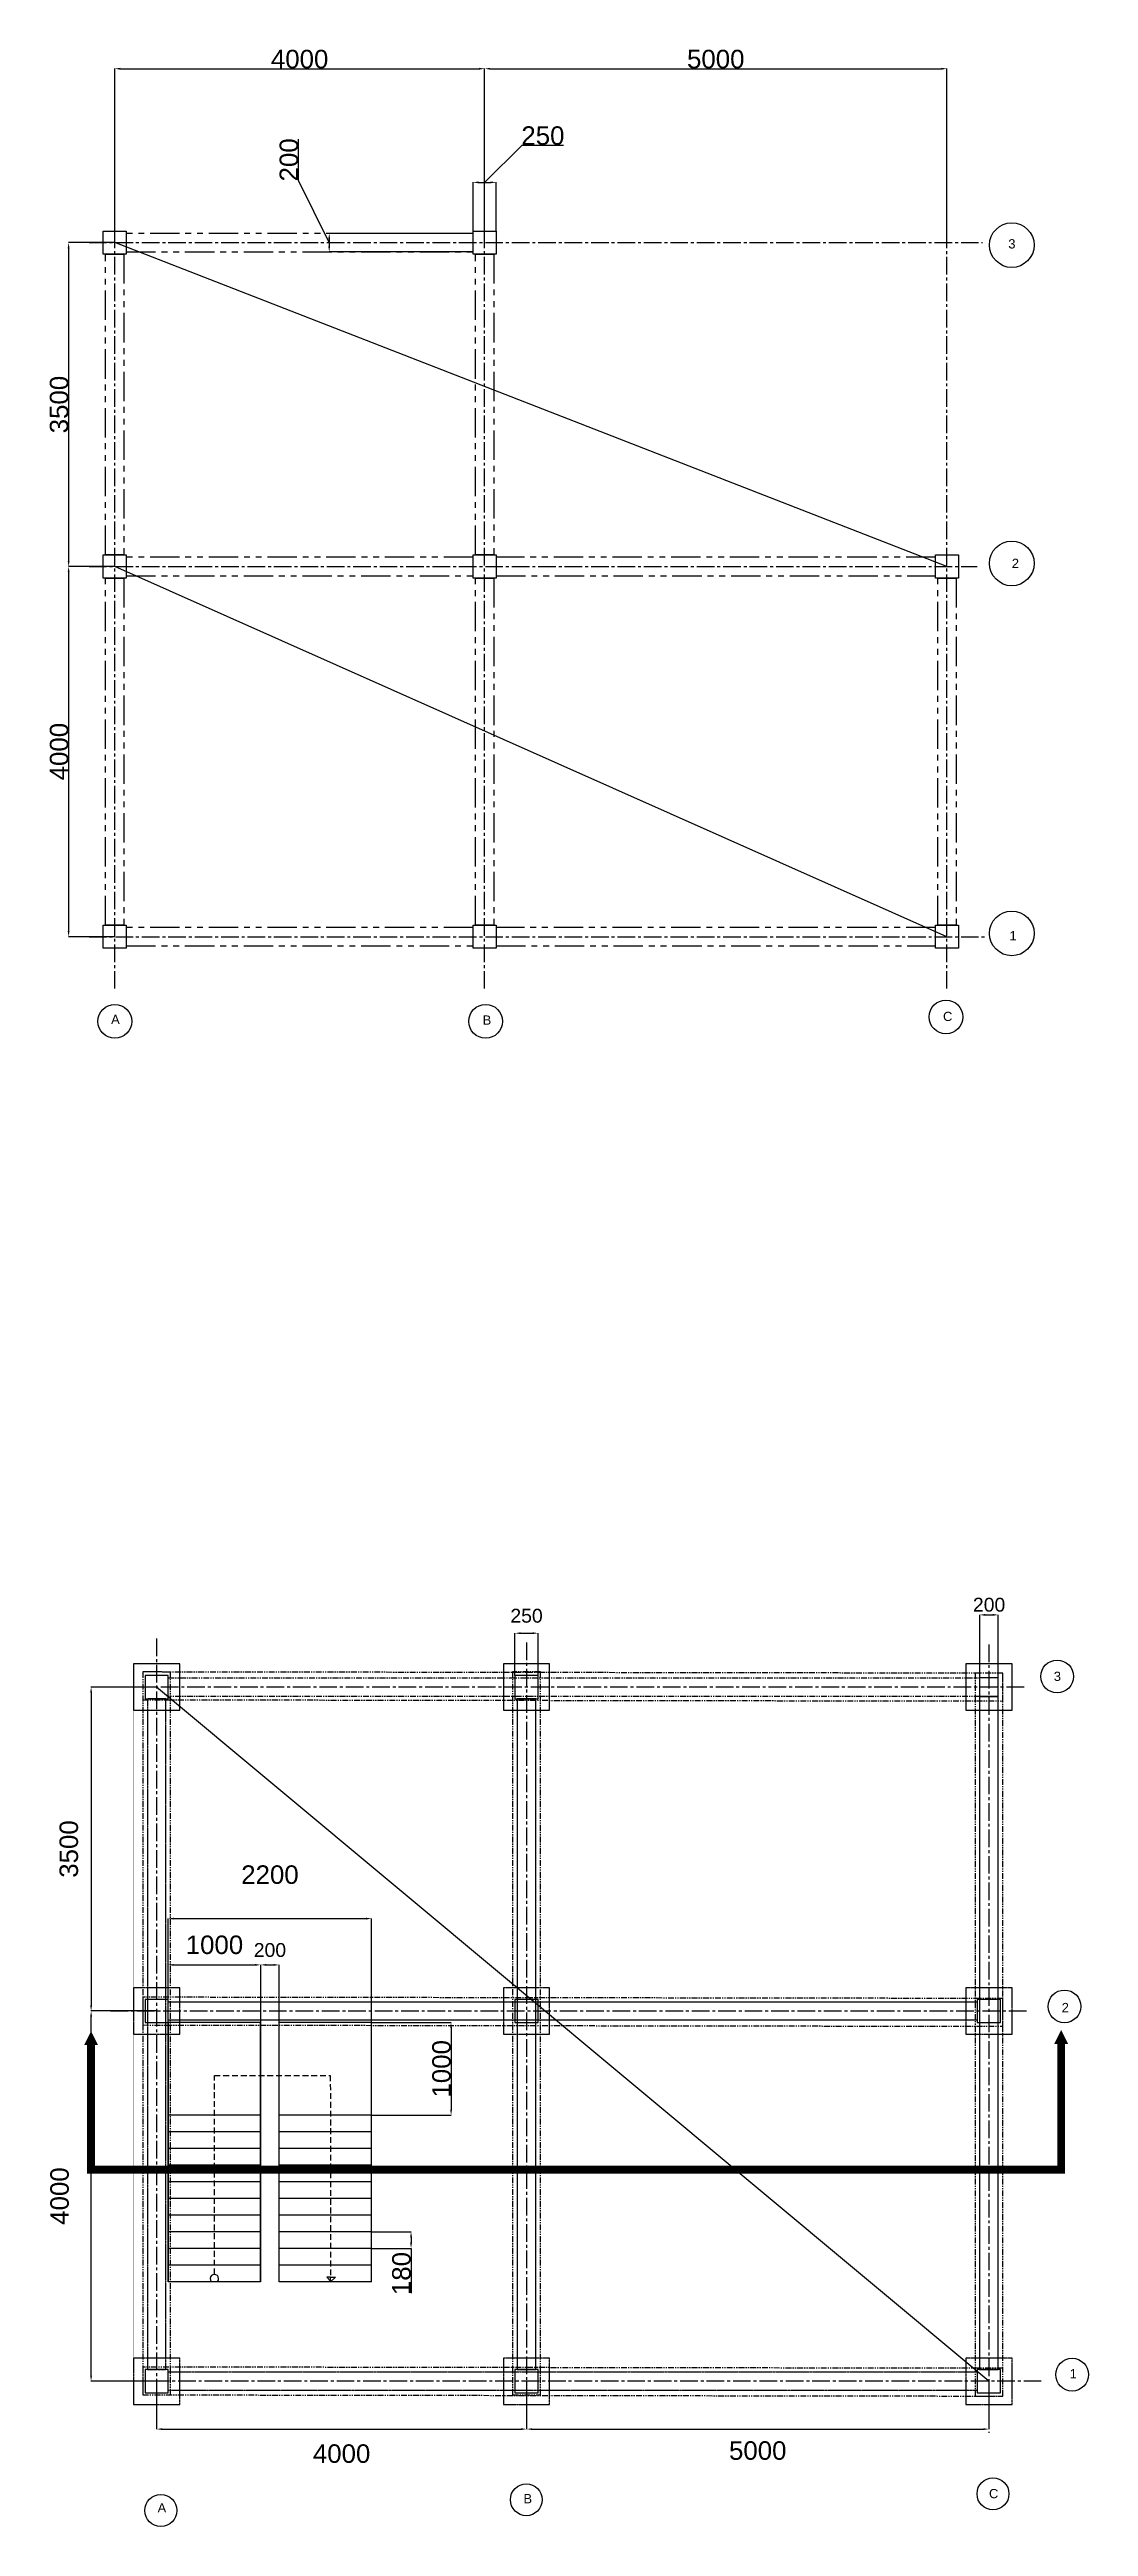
# Model space of a CAD drawing. Header units: millimetres. Extents: x -6487 to 75423, y -7622 to 19447.
# Drawn here: x 17047 to 28283, y -7317 to 19447 of the extents above; entities that cross this region are included whole.
import ezdxf

# ---------------------------------------------------------------- set-up
doc = ezdxf.new("R2010")
doc.units = ezdxf.units.MM
for name, pattern in [('CENTER2', [28.575, 19.05, -3.175, 3.175, -3.175]), ('DASHED2', [9.525, 6.35, -3.175]), ('PHANTOMX2', [127, 63.5, -12.7, 12.7, -12.7, 12.7, -12.7])]:
    doc.linetypes.add(name, pattern=pattern)
doc.layers.get('0').update_dxf_attribs({"lineweight": 30})
doc.layers.add('Centreline', color=7, linetype='Continuous', plot=False)
doc.layers.add('Cut line', color=7, linetype='Continuous', plot=False)
doc.layers.add('Layer2', color=7, linetype='Continuous')
doc.styles.add('Annotative', font='arial.ttf')
doc.styles.get("Standard").update_dxf_attribs({"font": 'arial.ttf', "height": 100})
doc.dimstyles.new('Annotative', dxfattribs={"dimscale": 0, "dimtxt": 100, "dimasz": 60, "dimexe": 1.25, "dimexo": 0.625, "dimtad": 1, "dimtxsty": 'Standard', "dimcen": 2.5, "dimadec": 0, "dimazin": 0, "dimtfac": 1, "dimtmove": 0, "dimatfit": 3, "dimfxl": 1, "dimarcsym": 0})

msp = doc.modelspace()

# ---------------------------------------------------------------- texts
at = {"lineweight": -3, "char_height": 100, "attachment_point": 1, "style": 'Annotative'}
for s, insert, width in [('3', (27907.359, 1918.991), 323.86114), ('2', (27993.033, -1660.048), 355.45769), ('1', (28078.559, -5616.802), 545.03349), ('C', (27206.563, -6911.792), 473.943), ('A', (18216.19, -7065.871), 402.36997), ('B', (22172.513, -6966.655), 308.06287)]:
    msp.add_mtext(s, dxfattribs=dict(at, insert=insert, width=width))
at = {"layer": 'Centreline', "lineweight": -3, "char_height": 100, "attachment_point": 1, "style": 'Annotative'}
for s, insert, width in [('3', (27415.49, 17397.775), 482.67766), ('2', (27453.596, 13945.586), 381.06122), ('1', (27428.191, 9922.261), 558.89042), ('A', (17713.521, 9017.945), 571.70311), ('B', (21731.33, 9010.011), 492.30033), ('C', (26709.917, 9049.681), 508.1814)]:
    msp.add_mtext(s, dxfattribs=dict(at, insert=insert, width=width))

# ---------------------------------------------------------------- blocks, each defined once
blk = doc.blocks.new('*U18')
at = {"color": 0, "linetype": 'CENTER2', "lineweight": -3, "ltscale": 10, "transparency": 16777216}
blk.add_line((0, 8025), (0, -340), dxfattribs=at)
blk = doc.blocks.new('*U14')
at = {"color": 0, "linetype": 'CENTER2', "lineweight": -3, "ltscale": 10, "transparency": 16777216}
blk.add_line((9567, 0), (-441, 0), dxfattribs=at)
blk = doc.blocks.new('*U15')
at = {"color": 0, "linetype": 'CENTER2', "lineweight": -3, "ltscale": 10, "transparency": 16777216}
blk.add_line((9380, 0), (-488, 0), dxfattribs=at)
blk = doc.blocks.new('*U16')
at = {"color": 0, "linetype": 'CENTER2', "lineweight": -3, "ltscale": 10, "transparency": 16777216}
blk.add_line((9407, 0), (-506, 0), dxfattribs=at)
blk = doc.blocks.new('*U17')
at = {"color": 0, "linetype": 'CENTER2', "lineweight": -3, "ltscale": 10, "transparency": 16777216}
blk.add_line((0, 483), (0, -7984), dxfattribs=at)
blk = doc.blocks.new('*U19')
at = {"color": 0, "linetype": 'CENTER2', "lineweight": -3, "ltscale": 10, "transparency": 16777216}
blk.add_line((0, 7961), (0, -556), dxfattribs=at)
blk = doc.blocks.new('*D21')
at = {"color": 0, "lineweight": -2, "transparency": 16777216}
for p, q in [((18205, -1747), (17495, -1747)), ((17497, -5687), (17497, -1807)), ((18205, -5747), (17495, -5747))]:
    blk.add_line(p, q, dxfattribs=at)
at = {"color": 0, "lineweight": -3, "transparency": 16777216}
for points in [[(17487, -1807), (17507, -1807), (17497, -1747)], [(17487, -5687), (17507, -5687), (17497, -5747)]]:
    blk.add_solid(points, dxfattribs=at)
at = {"layer": 'Defpoints', "color": 0, "lineweight": -3, "transparency": 16777216}
for p in [(17497, -1747), (18206, -1747), (18206, -5747)]:
    blk.add_point(p, dxfattribs=at)
at = {"color": 0, "lineweight": -3, "transparency": 16777216, "insert": (17157, -3747), "char_height": 100, "attachment_point": 5, "rotation": 90}
blk.add_mtext('{\\H2x;4000}', dxfattribs=at)
blk = doc.blocks.new('*D22')
at = {"color": 0, "lineweight": -2, "transparency": 16777216}
for p, q in [((22081, 1878), (22081, 2336)), ((22141, 2335), (22271, 2335)), ((22331, 1878), (22331, 2336))]:
    blk.add_line(p, q, dxfattribs=at)
at = {"color": 0, "lineweight": -3, "transparency": 16777216}
for points in [[(22141, 2345), (22141, 2325), (22081, 2335)], [(22271, 2345), (22271, 2325), (22331, 2335)]]:
    blk.add_solid(points, dxfattribs=at)
at = {"layer": 'Defpoints', "color": 0, "lineweight": -3, "transparency": 16777216}
for p in [(22331, 2335), (22081, 1878), (22331, 1878)]:
    blk.add_point(p, dxfattribs=at)
at = {"color": 0, "lineweight": -3, "transparency": 16777216, "insert": (22206, 2523), "char_height": 100, "attachment_point": 5}
blk.add_mtext('{\\H1.5x;250}', dxfattribs=at)
blk = doc.blocks.new('*D23')
at = {"color": 0, "lineweight": -2, "transparency": 16777216}
for p, q in [((18205, 1753), (17495, 1753)), ((17497, 1693), (17497, -1687)), ((18205, -1747), (17495, -1747))]:
    blk.add_line(p, q, dxfattribs=at)
at = {"color": 0, "lineweight": -3, "transparency": 16777216}
for points in [[(17487, 1693), (17507, 1693), (17497, 1753)], [(17487, -1687), (17507, -1687), (17497, -1747)]]:
    blk.add_solid(points, dxfattribs=at)
at = {"layer": 'Defpoints', "color": 0, "lineweight": -3, "transparency": 16777216}
for p in [(18206, 1753), (17497, -1747), (18206, -1747)]:
    blk.add_point(p, dxfattribs=at)
at = {"color": 0, "lineweight": -3, "transparency": 16777216, "insert": (17257, 3), "char_height": 100, "attachment_point": 5, "rotation": 90}
blk.add_mtext('{\\H2x;3500}', dxfattribs=at)
blk = doc.blocks.new('*D24')
at = {"color": 0, "lineweight": -2, "transparency": 16777216}
for p, q in [((27106, 1853), (27106, 2534)), ((27166, 2533), (27246, 2533)), ((27306, 1853), (27306, 2534))]:
    blk.add_line(p, q, dxfattribs=at)
at = {"color": 0, "lineweight": -3, "transparency": 16777216}
for points in [[(27166, 2543), (27166, 2523), (27106, 2533)], [(27246, 2543), (27246, 2523), (27306, 2533)]]:
    blk.add_solid(points, dxfattribs=at)
at = {"layer": 'Defpoints', "color": 0, "lineweight": -3, "transparency": 16777216}
for p in [(27306, 2533), (27106, 1853), (27306, 1853)]:
    blk.add_point(p, dxfattribs=at)
at = {"color": 0, "lineweight": -3, "transparency": 16777216, "insert": (27208, 2642), "char_height": 100, "attachment_point": 5}
blk.add_mtext('{\\H1.5x;200}', dxfattribs=at)
blk = doc.blocks.new('*D25')
at = {"color": 0, "lineweight": -2, "transparency": 16777216}
for p, q in [((18206, -5748), (18206, -6267)), ((22206, -5748), (22206, -6267)), ((18266, -6265), (22146, -6265))]:
    blk.add_line(p, q, dxfattribs=at)
at = {"color": 0, "lineweight": -3, "transparency": 16777216}
for points in [[(18266, -6255), (18266, -6275), (18206, -6265)], [(22146, -6255), (22146, -6275), (22206, -6265)]]:
    blk.add_solid(points, dxfattribs=at)
at = {"layer": 'Defpoints', "color": 0, "lineweight": -3, "transparency": 16777216}
for p in [(18206, -5747), (22206, -5747), (22206, -6265)]:
    blk.add_point(p, dxfattribs=at)
at = {"color": 0, "lineweight": -3, "transparency": 16777216, "insert": (20206, -6531), "char_height": 100, "attachment_point": 5}
blk.add_mtext('{\\H2x;4000}', dxfattribs=at)
blk = doc.blocks.new('*D26')
at = {"color": 0, "lineweight": -2, "transparency": 16777216}
for p, q in [((22206, -5748), (22206, -6267)), ((27206, -5748), (27206, -6267)), ((22266, -6265), (27146, -6265))]:
    blk.add_line(p, q, dxfattribs=at)
at = {"color": 0, "lineweight": -3, "transparency": 16777216}
for points in [[(22266, -6255), (22266, -6275), (22206, -6265)], [(27146, -6255), (27146, -6275), (27206, -6265)]]:
    blk.add_solid(points, dxfattribs=at)
at = {"layer": 'Defpoints', "color": 0, "lineweight": -3, "transparency": 16777216}
for p in [(22206, -5747), (27206, -5747), (27206, -6265)]:
    blk.add_point(p, dxfattribs=at)
at = {"color": 0, "lineweight": -3, "transparency": 16777216, "insert": (24706, -6498), "char_height": 100, "attachment_point": 5}
blk.add_mtext('{\\H2x;5000}', dxfattribs=at)
blk = doc.blocks.new('*D33')
at = {"layer": 'Cut line', "color": 0, "lineweight": -2, "transparency": 16777216}
for p, q in [((18331, -4672), (18331, -1248)), ((18391, -1249), (19271, -1249)), ((19331, -4672), (19331, -1248))]:
    blk.add_line(p, q, dxfattribs=at)
at = {"layer": 'Cut line', "color": 0, "lineweight": -3, "transparency": 16777216}
for points in [[(18391, -1239), (18391, -1259), (18331, -1249)], [(19271, -1239), (19271, -1259), (19331, -1249)]]:
    blk.add_solid(points, dxfattribs=at)
at = {"layer": 'Defpoints', "color": 0, "lineweight": -3, "transparency": 16777216}
for p in [(19331, -1249), (18331, -4672), (19331, -4672)]:
    blk.add_point(p, dxfattribs=at)
at = {"layer": 'Cut line', "color": 0, "lineweight": -3, "transparency": 16777216, "insert": (18831, -1033), "char_height": 100, "attachment_point": 5}
blk.add_mtext('{\\H2x;1000}', dxfattribs=at)
blk = doc.blocks.new('*D34')
at = {"layer": 'Cut line', "color": 0, "lineweight": -2, "transparency": 16777216}
for p, q in [((18331, -4672), (18331, -747)), ((18391, -749), (20471, -749)), ((20531, -4673), (20531, -747))]:
    blk.add_line(p, q, dxfattribs=at)
at = {"layer": 'Cut line', "color": 0, "lineweight": -3, "transparency": 16777216}
for points in [[(18391, -739), (18391, -759), (18331, -749)], [(20471, -739), (20471, -759), (20531, -749)]]:
    blk.add_solid(points, dxfattribs=at)
at = {"layer": 'Defpoints', "color": 0, "lineweight": -3, "transparency": 16777216}
for p in [(20531, -749), (18331, -4672), (20531, -4674)]:
    blk.add_point(p, dxfattribs=at)
at = {"layer": 'Cut line', "color": 0, "lineweight": -3, "transparency": 16777216, "insert": (19431, -275), "char_height": 100, "attachment_point": 5}
blk.add_mtext('{\\H2x;2200}', dxfattribs=at)
blk = doc.blocks.new('*D35')
at = {"layer": 'Cut line', "color": 0, "lineweight": -2, "transparency": 16777216}
for p, q in [((19331, -4672), (19331, -1248)), ((19391, -1249), (19471, -1249)), ((19531, -4672), (19531, -1248))]:
    blk.add_line(p, q, dxfattribs=at)
at = {"layer": 'Cut line', "color": 0, "lineweight": -3, "transparency": 16777216}
for points in [[(19391, -1239), (19391, -1259), (19331, -1249)], [(19471, -1239), (19471, -1259), (19531, -1249)]]:
    blk.add_solid(points, dxfattribs=at)
at = {"layer": 'Defpoints', "color": 0, "lineweight": -3, "transparency": 16777216}
for p in [(19531, -1249), (19331, -4672), (19531, -4672)]:
    blk.add_point(p, dxfattribs=at)
at = {"layer": 'Cut line', "color": 0, "lineweight": -3, "transparency": 16777216, "insert": (19431, -1089), "char_height": 100, "attachment_point": 5, "style": 'Annotative'}
blk.add_mtext('{\\H1.5x;200}', dxfattribs=at)
blk = doc.blocks.new('*U64')
at = {"layer": 'Centreline', "color": 0, "linetype": 'CENTER2', "lineweight": -3, "ltscale": 10, "transparency": 16777216}
blk.add_line((-278, 0), (9325, 0), dxfattribs=at)
blk = doc.blocks.new('*U65')
at = {"layer": 'Centreline', "color": 0, "linetype": 'CENTER2', "lineweight": -3, "ltscale": 10, "transparency": 16777216}
blk.add_line((0, -8061), (0, 282), dxfattribs=at)
blk = doc.blocks.new('*U66')
at = {"layer": 'Centreline', "color": 0, "linetype": 'CENTER2', "lineweight": -3, "ltscale": 10, "transparency": 16777216}
blk.add_line((0, -8061), (0, 282), dxfattribs=at)
blk = doc.blocks.new('*U67')
at = {"layer": 'Centreline', "color": 0, "linetype": 'CENTER2', "lineweight": -3, "ltscale": 10, "transparency": 16777216}
blk.add_line((0, -8561), (0, 282), dxfattribs=at)
blk = doc.blocks.new('*U68')
at = {"layer": 'Centreline', "color": 0, "linetype": 'CENTER2', "lineweight": -3, "ltscale": 10, "transparency": 16777216}
blk.add_line((-278, 0), (9385, 0), dxfattribs=at)
blk = doc.blocks.new('*U69')
at = {"layer": 'Centreline', "color": 0, "linetype": 'CENTER2', "lineweight": -3, "ltscale": 10, "transparency": 16777216}
blk.add_line((-278, 0), (9426, 0), dxfattribs=at)
blk = doc.blocks.new('*D76')
at = {"layer": 'Centreline', "color": 0, "lineweight": -2, "transparency": 16777216}
for p, q in [((19739, 18032), (19739, 18478)), ((20072, 17361), (19739, 18032)), ((21627, 17461), (20070, 17461)), ((20072, 17401), (20072, 17321)), ((21627, 17261), (20070, 17261))]:
    blk.add_line(p, q, dxfattribs=at)
at = {"layer": 'Centreline', "color": 0, "lineweight": -3, "transparency": 16777216}
for points in [[(20062, 17401), (20082, 17401), (20072, 17461)], [(20062, 17321), (20082, 17321), (20072, 17261)]]:
    blk.add_solid(points, dxfattribs=at)
at = {"layer": 'Defpoints', "color": 0, "lineweight": -3, "transparency": 16777216}
for p in [(21627, 17461), (20072, 17261), (21627, 17261)]:
    blk.add_point(p, dxfattribs=at)
at = {"layer": 'Centreline', "color": 0, "lineweight": -3, "transparency": 16777216, "insert": (19637, 18255), "char_height": 100, "attachment_point": 5, "rotation": 90}
blk.add_mtext('{\\H2x;200}', dxfattribs=at)
blk = doc.blocks.new('*D77')
at = {"layer": 'Centreline', "color": 0, "lineweight": -2, "transparency": 16777216}
for p, q in [((21752, 18012), (22160, 18414)), ((22160, 18414), (22606, 18414)), ((21627, 17486), (21627, 18013)), ((21687, 18012), (21817, 18012)), ((21877, 17486), (21877, 18013))]:
    blk.add_line(p, q, dxfattribs=at)
at = {"layer": 'Centreline', "color": 0, "lineweight": -3, "transparency": 16777216}
for points in [[(21687, 18022), (21687, 18002), (21627, 18012)], [(21817, 18022), (21817, 18002), (21877, 18012)]]:
    blk.add_solid(points, dxfattribs=at)
at = {"layer": 'Defpoints', "color": 0, "lineweight": -3, "transparency": 16777216}
for p in [(21877, 18012), (21627, 17486), (21877, 17486)]:
    blk.add_point(p, dxfattribs=at)
at = {"layer": 'Centreline', "color": 0, "lineweight": -3, "transparency": 16777216, "insert": (22383, 18516), "char_height": 100, "attachment_point": 5}
blk.add_mtext('{\\H2x;250}', dxfattribs=at)
blk = doc.blocks.new('*D74')
at = {"layer": 'Centreline', "color": 0, "lineweight": -2, "transparency": 16777216}
for p, q in [((17752, 17361), (17752, 19241)), ((17812, 19240), (21692, 19240)), ((21752, 17361), (21752, 19241))]:
    blk.add_line(p, q, dxfattribs=at)
at = {"layer": 'Centreline', "color": 0, "lineweight": -3, "transparency": 16777216}
for points in [[(17812, 19250), (17812, 19230), (17752, 19240)], [(21692, 19250), (21692, 19230), (21752, 19240)]]:
    blk.add_solid(points, dxfattribs=at)
at = {"layer": 'Defpoints', "color": 0, "lineweight": -3, "transparency": 16777216}
for p in [(21752, 19240), (17752, 17361), (21752, 17361)]:
    blk.add_point(p, dxfattribs=at)
at = {"layer": 'Centreline', "color": 0, "lineweight": -3, "transparency": 16777216, "insert": (19752, 19343), "char_height": 100, "attachment_point": 5}
blk.add_mtext('{\\H2x;4000}', dxfattribs=at)
blk = doc.blocks.new('*D75')
at = {"layer": 'Centreline', "color": 0, "lineweight": -2, "transparency": 16777216}
for p, q in [((21752, 17361), (21752, 19241)), ((21812, 19240), (26692, 19240)), ((26752, 17361), (26752, 19241))]:
    blk.add_line(p, q, dxfattribs=at)
at = {"layer": 'Centreline', "color": 0, "lineweight": -3, "transparency": 16777216}
for points in [[(21812, 19250), (21812, 19230), (21752, 19240)], [(26692, 19250), (26692, 19230), (26752, 19240)]]:
    blk.add_solid(points, dxfattribs=at)
at = {"layer": 'Defpoints', "color": 0, "lineweight": -3, "transparency": 16777216}
for p in [(26752, 19240), (21752, 17361), (26752, 17361)]:
    blk.add_point(p, dxfattribs=at)
at = {"layer": 'Centreline', "color": 0, "lineweight": -3, "transparency": 16777216, "insert": (24252, 19343), "char_height": 100, "attachment_point": 5}
blk.add_mtext('{\\H2x;5000}', dxfattribs=at)
blk = doc.blocks.new('*D81')
at = {"layer": 'Centreline', "color": 0, "lineweight": -2, "transparency": 16777216}
for p, q in [((17752, 17361), (17253, 17361)), ((17254, 17301), (17254, 13921)), ((17752, 13861), (17253, 13861))]:
    blk.add_line(p, q, dxfattribs=at)
at = {"layer": 'Centreline', "color": 0, "lineweight": -3, "transparency": 16777216}
for points in [[(17244, 17301), (17264, 17301), (17254, 17361)], [(17244, 13921), (17264, 13921), (17254, 13861)]]:
    blk.add_solid(points, dxfattribs=at)
at = {"layer": 'Defpoints', "color": 0, "lineweight": -3, "transparency": 16777216}
for p in [(17752, 17361), (17254, 13861), (17752, 13861)]:
    blk.add_point(p, dxfattribs=at)
at = {"layer": 'Centreline', "color": 0, "lineweight": -3, "transparency": 16777216, "insert": (17152, 15611), "char_height": 100, "attachment_point": 5, "rotation": 90}
blk.add_mtext('{\\H2x;3500}', dxfattribs=at)
blk = doc.blocks.new('*D82')
at = {"layer": 'Centreline', "color": 0, "lineweight": -2, "transparency": 16777216}
for p, q in [((17752, 13861), (17253, 13861)), ((17254, 13801), (17254, 9921)), ((17752, 9861), (17253, 9861))]:
    blk.add_line(p, q, dxfattribs=at)
at = {"layer": 'Centreline', "color": 0, "lineweight": -3, "transparency": 16777216}
for points in [[(17244, 13801), (17264, 13801), (17254, 13861)], [(17244, 9921), (17264, 9921), (17254, 9861)]]:
    blk.add_solid(points, dxfattribs=at)
at = {"layer": 'Defpoints', "color": 0, "lineweight": -3, "transparency": 16777216}
for p in [(17752, 13861), (17254, 9861), (17752, 9861)]:
    blk.add_point(p, dxfattribs=at)
at = {"layer": 'Centreline', "color": 0, "lineweight": -3, "transparency": 16777216, "insert": (17152, 11861), "char_height": 100, "attachment_point": 5, "rotation": 90}
blk.add_mtext('{\\H2x;4000}', dxfattribs=at)
blk = doc.blocks.new('*D168')
at = {"layer": 'Centreline', "color": 0, "lineweight": -2, "transparency": 16777216}
for p, q in [((20531, -1872), (21391, -1872)), ((21390, -1932), (21390, -2812)), ((20531, -2872), (21391, -2872))]:
    blk.add_line(p, q, dxfattribs=at)
at = {"layer": 'Centreline', "color": 0, "lineweight": -3, "transparency": 16777216}
for points in [[(21380, -1932), (21400, -1932), (21390, -1872)], [(21380, -2812), (21400, -2812), (21390, -2872)]]:
    blk.add_solid(points, dxfattribs=at)
at = {"layer": 'Defpoints', "color": 0, "lineweight": -3, "transparency": 16777216}
for p in [(20531, -1872), (20531, -2872), (21390, -2872)]:
    blk.add_point(p, dxfattribs=at)
at = {"layer": 'Centreline', "color": 0, "lineweight": -3, "transparency": 16777216, "insert": (21287, -2372), "char_height": 100, "attachment_point": 5, "rotation": 90}
blk.add_mtext('{\\H2x;1000}', dxfattribs=at)
blk = doc.blocks.new('*D169')
at = {"layer": 'Centreline', "color": 0, "lineweight": -2, "transparency": 16777216}
for p, q in [((20531, -4132), (20958, -4132)), ((20957, -4192), (20957, -4252)), ((20531, -4312), (20958, -4312)), ((20957, -4312), (20957, -4796))]:
    blk.add_line(p, q, dxfattribs=at)
at = {"layer": 'Centreline', "color": 0, "lineweight": -3, "transparency": 16777216}
for points in [[(20947, -4192), (20967, -4192), (20957, -4132)], [(20947, -4252), (20967, -4252), (20957, -4312)]]:
    blk.add_solid(points, dxfattribs=at)
at = {"layer": 'Defpoints', "color": 0, "lineweight": -3, "transparency": 16777216}
for p in [(20531, -4132), (20531, -4312), (20957, -4312)]:
    blk.add_point(p, dxfattribs=at)
at = {"layer": 'Centreline', "color": 0, "lineweight": -3, "transparency": 16777216, "insert": (20854, -4584), "char_height": 100, "attachment_point": 5, "rotation": 90}
blk.add_mtext('{\\H2x;180}', dxfattribs=at)

# ---------------------------------------------------------------- dimensions: what is measured, and where the dimension line sits
at = {"lineweight": -3}
for base, p1, p2, text, picture, middle in [((27305.639, 2532.702), (27105.639, 1852.504), (27305.639, 1852.504), '{\\H1.5x;<>}', '*D24', (27207.898, 2641.586)), ((22330.639, 2334.958), (22080.639, 1877.504), (22330.639, 1877.504), '{\\H1.5x;<>}', '*D22', (22205.639, 2523.163)), ((22205.639, -6265.357), (18205.639, -5747.496), (22205.639, -5747.496), '{\\H2x;<>}', '*D25', (20205.639, -6531.028)), ((27205.639, -6265.357), (22205.639, -5747.496), (27205.639, -5747.496), '{\\H2x;<>}', '*D26', (24705.639, -6498.463))]:
    dim = msp.add_linear_dim(base=base, p1=p1, p2=p2, text=text, dimstyle='Annotative', override={"dimtmove": 2}, dxfattribs=at)
    dim.commit()
    dim.dimension.update_dxf_attribs({"geometry": picture, "text_midpoint": middle, "dimtype": 160})
for p1, picture, middle in [((18205.639, 1752.504), '*D23', (17257.038, 2.504)), ((18205.639, -5747.496), '*D21', (17157.236, -3747.496))]:
    dim = msp.add_linear_dim(base=(17496.515, -1747.496), p1=p1, p2=(18205.639, -1747.496), angle=90, text='{\\H2x;<>}', dimstyle='Annotative', override={"dimtmove": 2}, dxfattribs=at)
    dim.commit()
    dim.dimension.update_dxf_attribs({"geometry": picture, "text_midpoint": middle, "dimtype": 160})
at = {"layer": 'Centreline', "lineweight": -3}
for base, p1, p2, picture, middle in [((21752.34, 19240.145), (17752.34, 17360.87), (21752.34, 17360.87), '*D74', (19752.34, 19342.885)), ((26752.34, 19240.145), (21752.34, 17360.87), (26752.34, 17360.87), '*D75', (24252.34, 19342.885))]:
    dim = msp.add_linear_dim(base=base, p1=p1, p2=p2, text='{\\H2x;<>}', dimstyle='Annotative', dxfattribs=at)
    dim.commit()
    dim.dimension.update_dxf_attribs({"geometry": picture, "text_midpoint": middle})
dim = msp.add_linear_dim(base=(20071.572, 17260.87), p1=(21627.34, 17460.87), p2=(21627.34, 17260.87), angle=90, text='{\\H2x;<>}', dimstyle='Annotative', override={"dimtmove": 1}, dxfattribs=at)
dim.commit()
dim.dimension.update_dxf_attribs({"geometry": '*D76', "text_midpoint": (19739.419, 18032.75), "dimtype": 160})
dim = msp.add_linear_dim(base=(21877.34, 18011.772), p1=(21627.34, 17485.87), p2=(21877.34, 17485.87), text='{\\H2x;<>}', dimstyle='Annotative', override={"dimtmove": 1}, dxfattribs=at)
dim.commit()
dim.dimension.update_dxf_attribs({"geometry": '*D77', "text_midpoint": (22160.27, 18413.591), "dimtype": 160})
for base, p1, p2, picture, middle in [((17254.379, 13860.87), (17752.34, 17360.87), (17752.34, 13860.87), '*D81', (17151.571, 15610.87)), ((17254.379, 9860.87), (17752.34, 13860.87), (17752.34, 9860.87), '*D82', (17151.639, 11860.87)), ((21389.76, -2872.496), (20530.639, -1872.496), (20530.639, -2872.496), '*D168', (21287.021, -2372.496)), ((20956.869, -4312.496), (20530.639, -4132.496), (20530.639, -4312.496), '*D169', (20854.129, -4584.308))]:
    dim = msp.add_linear_dim(base=base, p1=p1, p2=p2, angle=90, text='{\\H2x;<>}', dimstyle='Annotative', dxfattribs=at)
    dim.commit()
    dim.dimension.update_dxf_attribs({"geometry": picture, "text_midpoint": middle})
at = {"layer": 'Cut line', "lineweight": -3}
for base, p1, p2, text, override, picture, middle in [((20530.639, -748.626), (18330.639, -4672.496), (20530.639, -4673.969), '{\\H2x;<>}', {"dimtmove": 2}, '*D34', (19430.639, -274.78)), ((19330.639, -1248.796), (18330.639, -4672.496), (19330.639, -4672.496), '{\\H2x;<>}', {"dimtmove": 2}, '*D33', (18830.639, -1032.98)), ((19530.639, -1248.796), (19330.639, -4672.496), (19530.639, -4672.496), '{\\H1.5x;<>}', {"dimtxsty": 'Annotative', "dimtmove": 2}, '*D35', (19430.639, -1089.105))]:
    dim = msp.add_linear_dim(base=base, p1=p1, p2=p2, text=text, dimstyle='Annotative', override=override, dxfattribs=at)
    dim.commit()
    dim.dimension.update_dxf_attribs({"geometry": picture, "text_midpoint": middle, "dimtype": 160})

# ---------------------------------------------------------------- linework, layer by layer
at = {"lineweight": -3, "ltscale": 2}
msp.add_line((18330.639, -1872.496), (18330.639, -4672.496), dxfattribs=at)
at = {"lineweight": -3}
for p, q in [((19330.639, -1872.496), (18330.639, -1872.496)), ((19330.639, -4672.496), (19330.639, -1872.496)), ((20530.639, -1872.496), (19530.639, -1872.496)), ((19530.639, -4673.969), (19530.639, -1872.496)), ((20530.639, -4673.969), (20530.639, -1872.496)), ((19330.639, -2872.496), (18330.639, -2872.496)), ((20530.639, -2872.496), (19530.639, -2872.496)), ((19330.639, -3052.496), (18330.639, -3052.496)), ((20530.639, -3052.496), (19530.639, -3052.496)), ((19330.639, -3232.496), (18330.639, -3232.496)), ((19330.639, -3412.496), (18330.639, -3412.496)), ((20530.639, -3232.496), (19530.639, -3232.496)), ((20530.639, -3412.496), (19530.639, -3412.496)), ((19330.639, -3592.496), (18330.639, -3592.496)), ((20530.639, -3592.496), (19530.639, -3592.496)), ((19330.639, -3772.496), (18330.639, -3772.496)), ((19330.639, -3952.496), (18330.639, -3952.496)), ((20530.639, -3772.496), (19530.639, -3772.496)), ((20530.639, -3952.496), (19530.639, -3952.496)), ((19330.639, -4132.496), (18330.639, -4132.496)), ((20530.639, -4132.496), (19530.639, -4132.496)), ((19330.639, -4312.496), (18330.639, -4312.496)), ((19330.639, -4492.496), (18330.639, -4492.496)), ((20530.639, -4312.496), (19530.639, -4312.496)), ((20530.639, -4492.496), (19530.639, -4492.496)), ((19330.639, -4672.496), (18330.639, -4672.496)), ((20530.639, -4673.969), (19530.639, -4673.969))]:
    msp.add_line(p, q, dxfattribs=at)
at = {"linetype": 'DASHED2', "lineweight": -3, "ltscale": 10}
for p, q in [((18830.639, -4593.945), (18830.639, -2443.183)), ((18830.639, -2443.183), (20083.837, -2443.183)), ((20083.837, -2443.183), (20087.149, -4619.488))]:
    msp.add_line(p, q, dxfattribs=at)
at = {"lineweight": -3, "const_width": 2}
msp.add_lwpolyline([(17955.639, 2002.504), (27455.639, 2002.504), (27455.639, -5997.496), (17955.639, -5997.496)], close=True, dxfattribs=at)
at = {"color": 40, "lineweight": -3, "true_color": 0xf8d731, "transparency": 33554534}
msp.add_lwpolyline([(17955.639, 1502.504), (18455.639, 1502.504), (18455.639, 2002.504), (17955.639, 2002.504)], close=True, dxfattribs=at)
at = {"color": 116, "linetype": 'PHANTOMX2', "lineweight": -3, "true_color": 0x136734, "transparency": 33554661}
for points in [[(18055.639, -5894.585), (18355.639, -5895.027), (18355.785, 1915.762), (18055.639, 1916.204)], [(18055.639, 1616.204), (27355.639, 1602.504), (27355.639, 1902.504), (18055.639, 1916.204)], [(22055.639, -5894.585), (22355.639, -5894.585), (22355.639, 1916.204), (22055.639, 1916.204)], [(27055.639, -5908.352), (27355.639, -5908.352), (27355.639, 1902.437), (27055.639, 1902.437)], [(18055.639, -1898.407), (27355.639, -1912.107), (27355.639, -1612.107), (18055.639, -1598.407)], [(18055.639, -5894.585), (27355.639, -5908.285), (27355.639, -5608.285), (18055.639, -5594.585)]]:
    msp.add_lwpolyline(points, close=True, dxfattribs=at)
at = {"color": 30, "lineweight": -3, "true_color": 0xf26722}
for points in [[(18080.639, 1627.504), (18330.639, 1627.504), (18330.639, 1877.504), (18080.639, 1877.504)], [(22080.639, 1627.504), (22330.639, 1627.504), (22330.639, 1877.504), (22080.639, 1877.504)], [(27105.639, 1652.504), (27305.639, 1652.504), (27305.639, 1852.504), (27105.639, 1852.504)], [(18080.639, -1872.496), (18330.639, -1872.496), (18330.639, -1622.496), (18080.639, -1622.496)], [(22080.639, -1872.496), (22330.639, -1872.496), (22330.639, -1622.496), (22080.639, -1622.496)], [(27080.639, -1872.496), (27330.639, -1872.496), (27330.639, -1622.496), (27080.639, -1622.496)], [(18080.639, -5872.496), (18330.639, -5872.496), (18330.639, -5622.496), (18080.639, -5622.496)], [(22080.639, -5872.496), (22330.639, -5872.496), (22330.639, -5622.496), (22080.639, -5622.496)], [(27080.639, -5872.496), (27330.639, -5872.496), (27330.639, -5622.496), (27080.639, -5622.496)]]:
    msp.add_lwpolyline(points, close=True, dxfattribs=at)
at = {"color": 2, "lineweight": -3, "true_color": 0xf1eb1f, "transparency": 33554534}
for points in [[(21955.639, 1502.504), (22455.639, 1502.504), (22455.639, 2002.504), (21955.639, 2002.504)], [(26955.639, 1502.504), (27455.639, 1502.504), (27455.639, 2002.504), (26955.639, 2002.504)]]:
    msp.add_lwpolyline(points, close=True, dxfattribs=at)
at = {"color": 240, "linetype": 'CENTER2', "lineweight": -3, "true_color": 0xed1f24, "transparency": 33554457}
for points in [[(18305.639, 1627.504), (18105.639, 1627.504), (18105.639, -5622.496), (18305.639, -5622.496)], [(18330.498, -5647.496), (27080.639, -5647.496), (27080.639, -5847.496), (18330.498, -5847.496)]]:
    msp.add_lwpolyline(points, close=True, dxfattribs=at)
at = {"color": 240, "linetype": 'PHANTOMX2', "lineweight": -3, "true_color": 0xed1f24, "transparency": 33554457}
msp.add_lwpolyline([(18330.498, 1852.504), (27105.639, 1852.504), (27105.639, 1652.504), (18330.498, 1652.504)], close=True, dxfattribs=at)
at = {"color": 240, "lineweight": -3, "true_color": 0xed1f24, "transparency": 33554457}
for points in [[(22305.639, 1627.504), (22105.639, 1627.504), (22105.639, -5622.496), (22305.639, -5622.496)], [(27305.639, 1652.504), (27105.639, 1652.504), (27105.639, -5622.496), (27305.639, -5622.496)], [(18330.498, -1647.496), (27080.639, -1647.496), (27080.639, -1847.496), (18330.498, -1847.496)]]:
    msp.add_lwpolyline(points, close=True, dxfattribs=at)
at = {"color": 40, "linetype": 'CENTER2', "lineweight": -3, "true_color": 0xf8d731, "transparency": 33554534}
for points in [[(17955.639, -1997.496), (18455.639, -1997.496), (18455.639, -1497.496), (17955.639, -1497.496)], [(21955.639, -1997.496), (22455.639, -1997.496), (22455.639, -1497.496), (21955.639, -1497.496)]]:
    msp.add_lwpolyline(points, close=True, dxfattribs=at)
at = {"color": 2, "linetype": 'CENTER2', "lineweight": -3, "true_color": 0xf1eb1f, "transparency": 33554534}
for points in [[(26955.639, -1997.496), (27455.639, -1997.496), (27455.639, -1497.496), (26955.639, -1497.496)], [(17955.639, -5997.496), (18455.639, -5997.496), (18455.639, -5497.496), (17955.639, -5497.496)], [(21955.639, -5997.496), (22455.639, -5997.496), (22455.639, -5497.496), (21955.639, -5497.496)], [(26955.639, -5997.496), (27455.639, -5997.496), (27455.639, -5497.496), (26955.639, -5497.496)]]:
    msp.add_lwpolyline(points, close=True, dxfattribs=at)
at = {"lineweight": -3}
msp.add_lwpolyline([(20087.152, -4672.138), (20087.152, -4621.458), (20140.337, -4621.458), (20087.152, -4672.138), (20087.152, -4621.458), (20045.313, -4621.458), (20090.534, -4668.915)], dxfattribs=at)
msp.add_arc((18830.639, -4639.305), 45.36, 318.0620372, 221.9379628, dxfattribs=at)
at = {"layer": 'Centreline', "color": 177, "lineweight": -3, "true_color": 0x293189}
for p, q in [((26752.34, 13860.87), (17752.34, 17360.87)), ((26752.34, 9860.87), (17752.34, 13860.87))]:
    msp.add_line(p, q, dxfattribs=at)
at = {"layer": 'Centreline', "lineweight": -3}
for points in [[(17627.34, 17485.87), (17877.34, 17485.87), (17877.34, 17235.87), (17627.34, 17235.87)], [(21627.34, 17485.87), (21877.34, 17485.87), (21877.34, 17235.87), (21627.34, 17235.87)], [(17627.34, 13985.87), (17877.34, 13985.87), (17877.34, 13735.87), (17627.34, 13735.87)], [(21627.34, 13985.87), (21877.34, 13985.87), (21877.34, 13735.87), (21627.34, 13735.87)], [(26627.34, 13985.87), (26877.34, 13985.87), (26877.34, 13735.87), (26627.34, 13735.87)], [(17627.34, 9985.87), (17877.34, 9985.87), (17877.34, 9735.87), (17627.34, 9735.87)], [(21627.34, 9985.87), (21877.34, 9985.87), (21877.34, 9735.87), (21627.34, 9735.87)], [(26627.34, 9985.87), (26877.34, 9985.87), (26877.34, 9735.87), (26627.34, 9735.87)]]:
    msp.add_lwpolyline(points, close=True, dxfattribs=at)
at = {"layer": 'Centreline', "linetype": 'PHANTOMX2', "lineweight": -3, "ltscale": 5}
for points in [[(17877.34, 17260.87), (21627.34, 17260.87), (21627.34, 17460.87), (17877.34, 17460.87)], [(17852.34, 13985.87), (17652.34, 13985.87), (17652.34, 17235.87), (17852.34, 17235.87)], [(21852.34, 13985.87), (21652.34, 13985.87), (21652.34, 17235.87), (21852.34, 17235.87)], [(17877.34, 13760.87), (21627.34, 13760.87), (21627.34, 13960.87), (17877.34, 13960.87)], [(21877.34, 13760.87), (26627.34, 13760.87), (26627.34, 13960.87), (21877.34, 13960.87)], [(17852.34, 9985.87), (17652.34, 9985.87), (17652.34, 13735.87), (17852.34, 13735.87)], [(21852.34, 9985.87), (21652.34, 9985.87), (21652.34, 13735.87), (21852.34, 13735.87)], [(26852.34, 9985.87), (26652.34, 9985.87), (26652.34, 13735.87), (26852.34, 13735.87)], [(17877.34, 9760.87), (21627.34, 9760.87), (21627.34, 9960.87), (17877.34, 9960.87)], [(21877.34, 9760.87), (26627.34, 9760.87), (26627.34, 9960.87), (21877.34, 9960.87)]]:
    msp.add_lwpolyline(points, close=True, dxfattribs=at)
at = {"layer": 'Centreline', "lineweight": -3}
for centre, radius in [((27453.596, 17333.668), 241.339), ((27453.596, 13894.17), 241.339), ((27453.596, 9896.23), 241.339), ((17753.223, 8946.539), 182.627), ((21763.091, 8946.539), 182.627), ((26741.679, 8994.143), 182.627), ((27943.711, 1867.363), 177.007), ((28023.013, -1697.289), 177.007), ((28105.814, -5676.551), 177.007), ((22203.04, -7028.317), 172.244), ((27250.023, -6964.165), 172.244), ((18250.818, -7144.684), 172.244)]:
    msp.add_circle(centre, radius, dxfattribs=at)
at = {"layer": 'Cut line', "color": 52, "lineweight": -3, "true_color": 0xc8c92d}
for points in [[(17496.515, -1964.16, 0, 149.61, 0), (17496.515, -2113.77, 149.61, 149.61, 0)], [(27987.295, -1953.221, 0, 149.61, 0), (27987.295, -2102.831, 149.61, 149.61, 0)]]:
    msp.add_lwpolyline(points, format="xyseb", dxfattribs=at)
at = {"layer": 'Cut line', "color": 52, "lineweight": -3, "true_color": 0xc8c92d, "const_width": 84.214}
msp.add_lwpolyline([(17496.515, -2113.77), (17496.515, -2113.77), (17496.515, -3462.03), (27987.295, -3462.03), (27987.295, -2102.831), (27987.295, -2102.831)], dxfattribs=at)
at = {"layer": 'Layer2', "color": 5, "lineweight": -3}
msp.add_line((27205.639, -5747.496), (18205.639, 1752.504), dxfattribs=at)

# ---------------------------------------------------------------- block references
at = {"color": 1, "linetype": 'CENTER2', "lineweight": -3, "ltscale": 10}
for name in ['*U18', '*U14']:
    msp.add_blockref(name, (18205.639, -5747.496), dxfattribs=at)
at = {"color": 240, "linetype": 'CENTER2', "lineweight": -3, "ltscale": 10, "true_color": 0xed1f24}
for name, p in [('*U17', (22205.639, 1752.504)), ('*U19', (27205.639, -5747.496)), ('*U15', (18205.639, 1752.504)), ('*U16', (18205.639, -1747.496))]:
    msp.add_blockref(name, p, dxfattribs=at)
at = {"layer": 'Centreline', "color": 1, "linetype": 'CENTER2', "lineweight": -3, "ltscale": 10}
for name, p in [('*U67', (26752.34, 17860.87)), ('*U65', (17752.34, 17360.87)), ('*U66', (21752.34, 17360.87))]:
    msp.add_blockref(name, p, dxfattribs=at)
at = {"layer": 'Centreline', "color": 244, "linetype": 'CENTER2', "lineweight": -3, "ltscale": 10, "true_color": 0x991b1e}
for name, p in [('*U68', (17752.34, 17360.87)), ('*U64', (17752.34, 13860.87)), ('*U69', (17752.34, 9860.87))]:
    msp.add_blockref(name, p, dxfattribs=at)

msp.set_redraw_order([(e.dxf.handle, doc.entitydb.next_handle()) for e in msp.query("TEXT MTEXT ATTDEF DIMENSION ARC_DIMENSION")])  # texts and dimensions are drawn at this point

doc.saveas('drawing.dxf')
